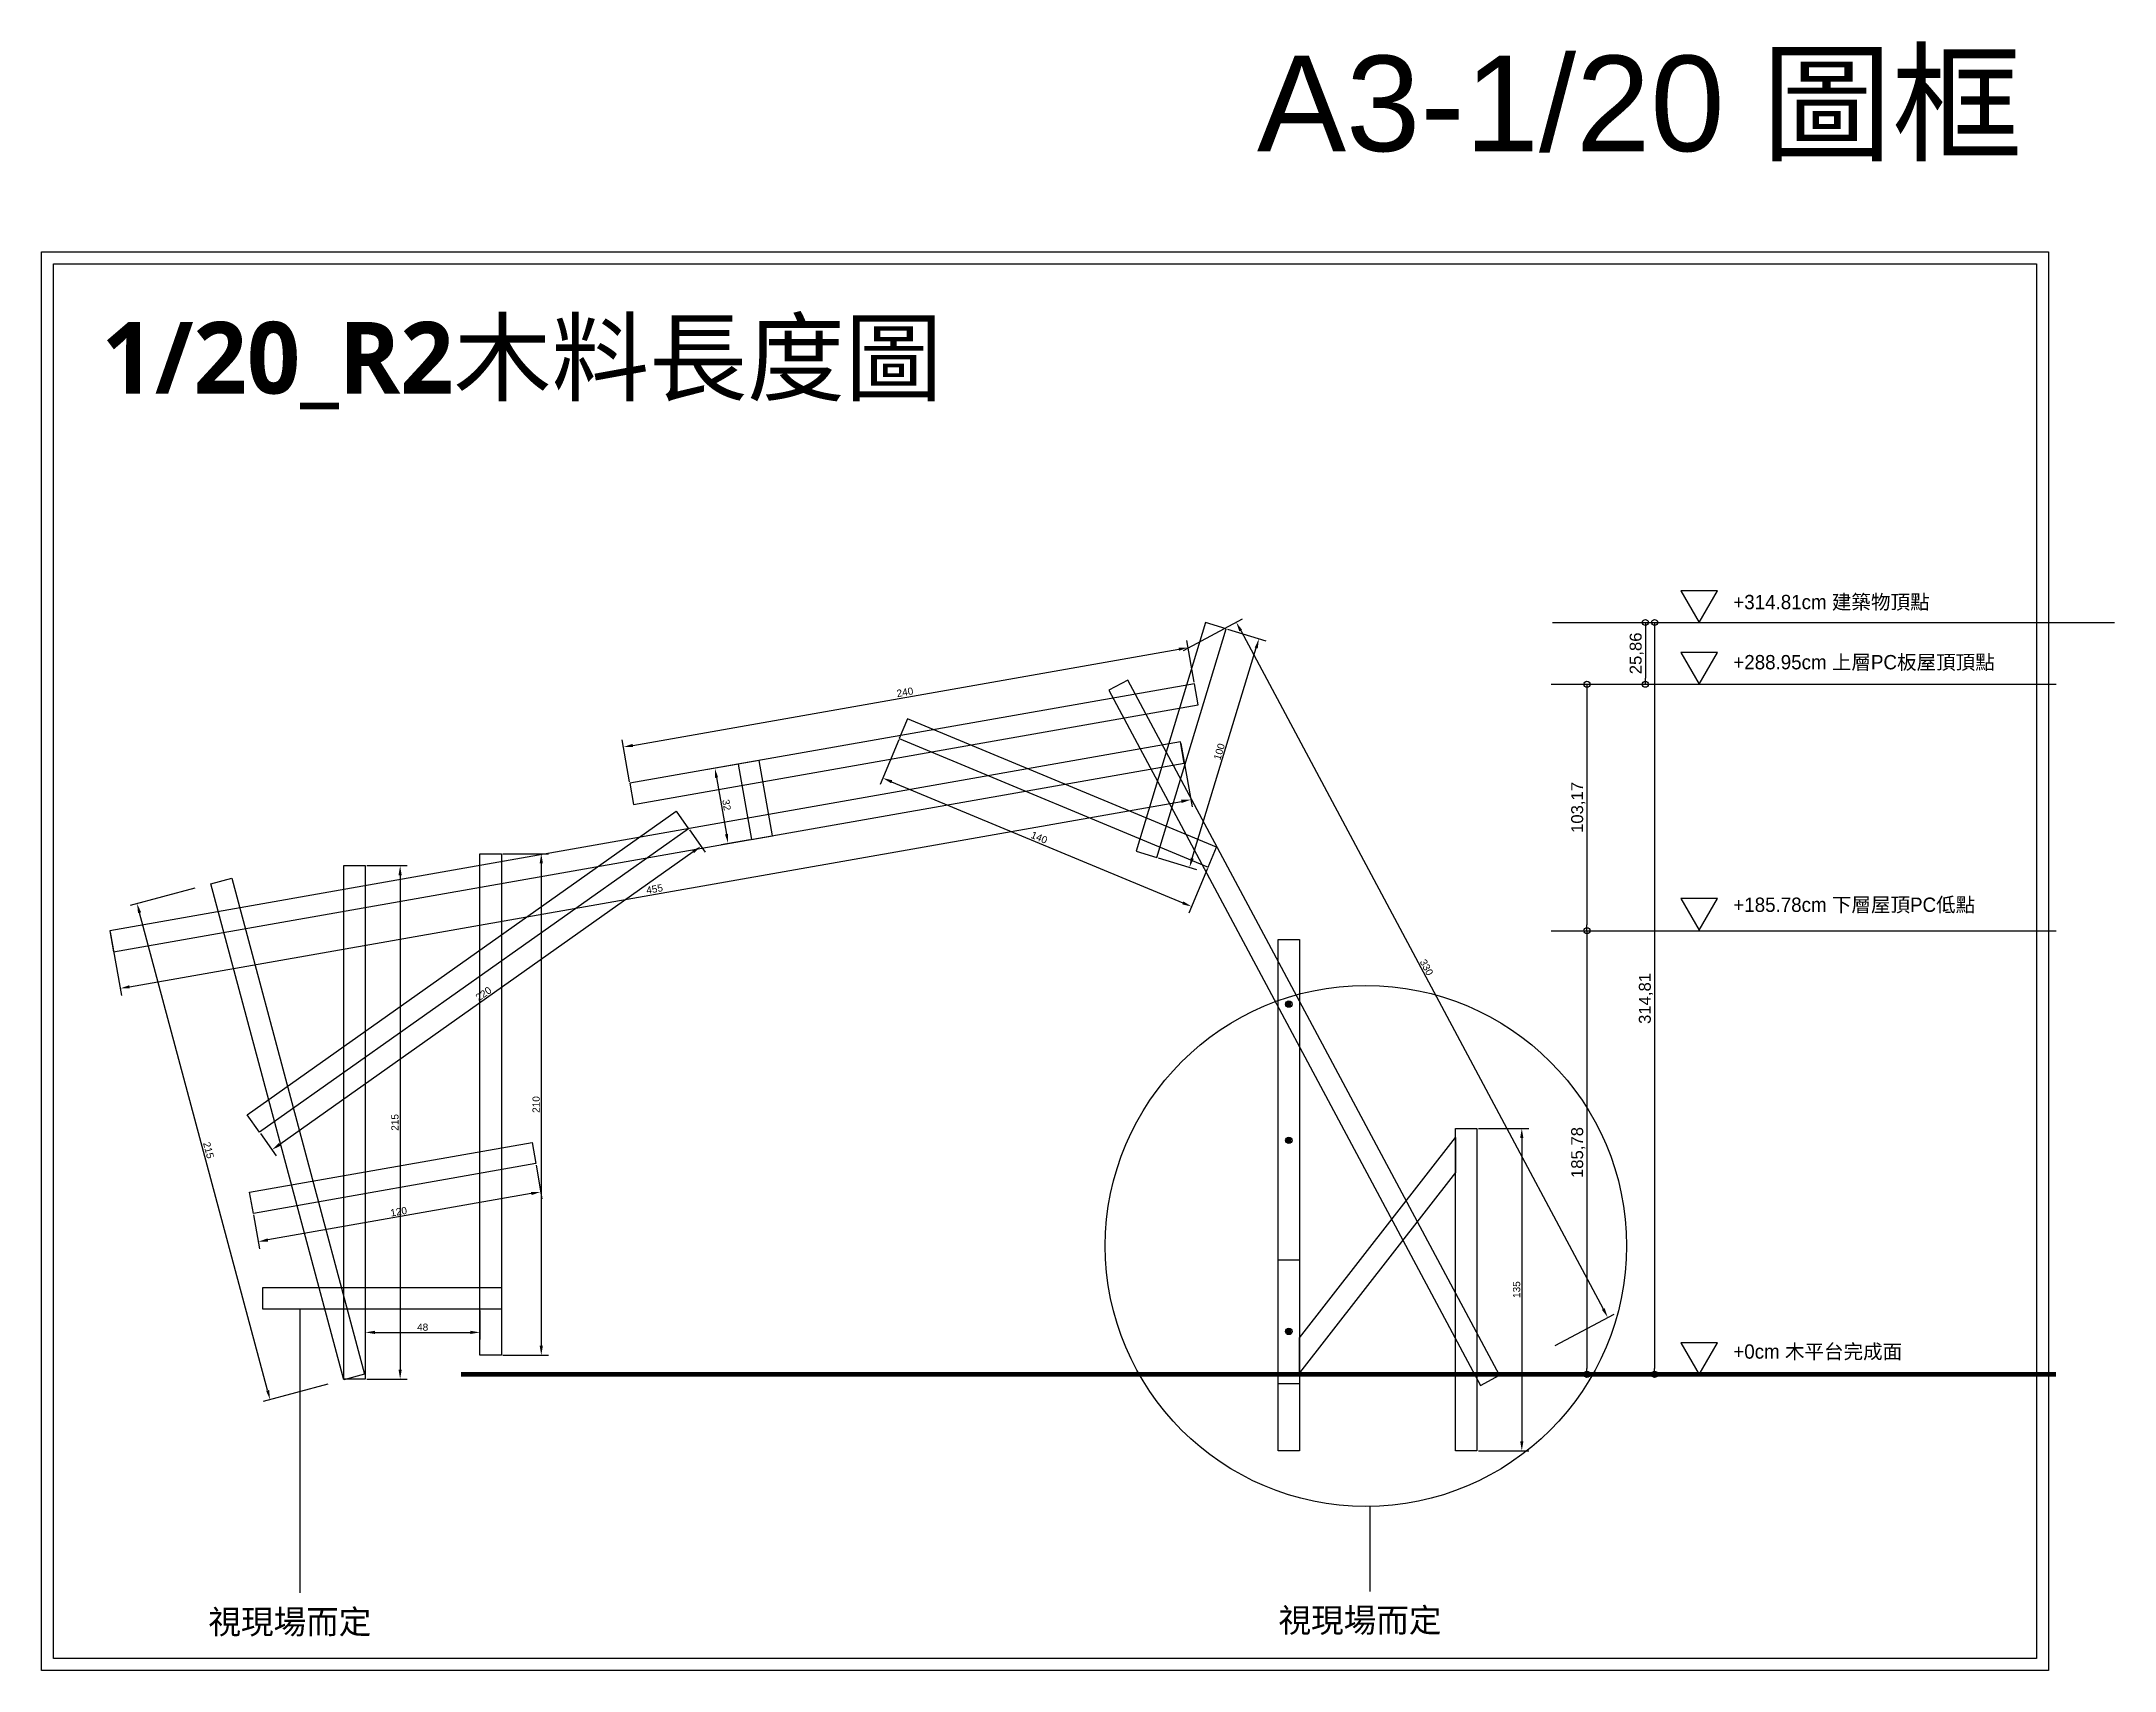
# Model space of a CAD drawing. Header units: millimetres. Extents: x -2666 to 6286, y -11880 to 4849.
# Drawn here: x -47 to 820, y -7678 to -6995 of the extents above; entities that cross this region are included whole.
import ezdxf

# ---------------------------------------------------------------- set-up
doc = ezdxf.new("R2010")
doc.units = ezdxf.units.MM
for name, color, linetype in [('0-rib-base', 10, 'Continuous'), ('0-rib1', 6, 'Continuous'), ('1-螺桿鑽洞', 7, 'Continuous'), ('dim', 244, 'Continuous'), ('木平台完成面', 3, 'Continuous')]:
    doc.layers.add(name, color=color, linetype=linetype)
for name, color, linetype, plot in [('1-墊圈', 4, 'Continuous', False), ('1-螺絲頭', 9, 'Continuous', False), ('default', 11, 'Continuous', False)]:
    doc.layers.add(name, color=color, linetype=linetype, plot=plot)
doc.styles.get("Standard").update_dxf_attribs({"font": 'arial.ttf'})
doc.dimstyles.new('ISO-25', dxfattribs={"dimtxt": 5, "dimasz": 2.5, "dimexe": 3, "dimexo": 0.625, "dimtad": 1, "dimtxsty": 'Standard', "dimblk": 'ORIGIN', "dimcen": 2.5, "dimadec": 0, "dimazin": 0, "dimtfac": 1, "dimtmove": 1, "dimatfit": 1, "dimldrblk": 'ORIGIN', "dimfxl": 0, "dimarcsym": 0})
doc.dimstyles.new('短柱', dxfattribs={"dimtxt": 3, "dimasz": 4, "dimexe": 3, "dimexo": 0.625, "dimtad": 1, "dimtxsty": 'Standard', "dimcen": 2.5, "dimadec": 0, "dimazin": 0, "dimtfac": 1, "dimtmove": 1, "dimatfit": 1, "dimldrblk": 'ORIGIN', "dimfxl": 0, "dimarcsym": 0})

msp = doc.modelspace()

# ---------------------------------------------------------------- texts
at = {"layer": 'default', "insert": (461.322, -7001.43), "char_height": 40, "attachment_point": 1}
msp.add_mtext_dynamic_manual_height_columns('A3-1/20 {\\fPMingLiU|b0|i0|c136|p18;圖框}', width=430.53379, gutter_width=12.5, heights=[0], dxfattribs=at)
at = {"layer": 'dim', "attachment_point": 1}
for s, width, heights, insert, char_height in [('{\\fMicrosoft JhengHei|b1|i0|c136|p34;1/20_R2木料長度圖}', 430.53379, [0], (-22.259, -7112.91), 30), ('{\\fPMingLiU|b0|i0|c136|p18;視現場而定}', 124.30794, [0], (22.448, -7652.16), 10), ('{\\fPMingLiU|b0|i0|c136|p18;視現場而定}', 131.92841, [29.066], (470.306, -7651.499), 10)]:
    msp.add_mtext_dynamic_manual_height_columns(s, width=width, gutter_width=12.5, heights=heights, dxfattribs=dict(at, insert=insert, char_height=char_height))
at = {"layer": '木平台完成面', "char_height": 6, "attachment_point": 1}
for s, insert in [('{\\fPMingLiU|b0|i0|c136|p18;+314.81cm 建築物頂點}', (660.662, -7227.196)), ('{\\fPMingLiU|b0|i0|c136|p18;+288.95cm 上層PC板屋頂頂點}', (660.662, -7252.38)), ('{\\fPMingLiU|b0|i0|c136|p18;+185.78cm 下層屋頂PC低點}', (660.662, -7353.933)), ('{\\fPMingLiU|b0|i0|c136|p18;+0cm 木平台完成面}', (660.662, -7540.99))]:
    msp.add_mtext_dynamic_manual_height_columns(s, width=202.4063, gutter_width=12.5, heights=[0], dxfattribs=dict(at, insert=insert))

# ---------------------------------------------------------------- blocks, each defined once
blk = doc.blocks.new('*D302')
at = {"layer": 'Defpoints', "color": 0}
for p in [(23.52, -7348.16), (-7.38, -7356.43), (79.16, -7555.83)]:
    blk.add_point(p, dxfattribs=at)
at = {"layer": 'dim', "color": 0, "lineweight": -2}
for p, q in [((16.77, -7349.96), (-10.27, -7357.21)), ((47.23, -7560.24), (-6.34, -7360.3)), ((72.42, -7557.64), (45.37, -7564.88))]:
    blk.add_line(p, q, dxfattribs=at)
at = {"layer": 'dim', "color": 0}
for points in [[(-5.7, -7360.13), (-6.99, -7360.47), (-7.38, -7356.43)], [(47.88, -7560.07), (46.59, -7560.42), (48.27, -7564.11)]]:
    blk.add_solid(points, dxfattribs=at)
at = {"layer": 'dim', "color": 0, "insert": (22.53, -7459.71), "char_height": 3, "attachment_point": 5, "rotation": 285}
blk.add_mtext('215', dxfattribs=at)
blk = doc.blocks.new('_Origin')
at = {"color": 0, "linetype": 'ByBlock', "lineweight": -2}
blk.add_line((0, 0), (-1, 0), dxfattribs=at)
blk.add_circle((0, 0), 0.5, dxfattribs=at)
blk = doc.blocks.new('*D303')
at = {"layer": 'Defpoints', "color": 0}
for p in [(88.13, -7340.57), (88.13, -7555.57), (102.71, -7555.57)]:
    blk.add_point(p, dxfattribs=at)
at = {"layer": 'dim', "color": 0, "lineweight": -2}
for p, q in [((88.75, -7340.57), (105.71, -7340.57)), ((102.71, -7344.57), (102.71, -7551.57)), ((88.75, -7555.57), (105.71, -7555.57))]:
    blk.add_line(p, q, dxfattribs=at)
at = {"layer": 'dim', "color": 0}
for points in [[(102.04, -7344.57), (103.37, -7344.57), (102.71, -7340.57)], [(102.04, -7551.57), (103.37, -7551.57), (102.71, -7555.57)]]:
    blk.add_solid(points, dxfattribs=at)
at = {"layer": 'dim', "color": 0, "insert": (100.55, -7448.07), "char_height": 3, "attachment_point": 5, "rotation": 90}
blk.add_mtext('215', dxfattribs=at)
blk = doc.blocks.new('*D304')
at = {"layer": 'Defpoints', "color": 0}
for p in [(145.13, -7335.57), (145.13, -7545.57), (161.78, -7545.57)]:
    blk.add_point(p, dxfattribs=at)
at = {"layer": 'dim', "color": 0, "lineweight": -2}
for p, q in [((145.75, -7335.57), (164.78, -7335.57)), ((161.78, -7339.57), (161.78, -7541.57)), ((145.75, -7545.57), (164.78, -7545.57))]:
    blk.add_line(p, q, dxfattribs=at)
at = {"layer": 'dim', "color": 0}
for points in [[(161.11, -7339.57), (162.44, -7339.57), (161.78, -7335.57)], [(161.11, -7541.57), (162.44, -7541.57), (161.78, -7545.57)]]:
    blk.add_solid(points, dxfattribs=at)
at = {"layer": 'dim', "color": 0, "insert": (159.62, -7440.57), "char_height": 3, "attachment_point": 5, "rotation": 90}
blk.add_mtext('210', dxfattribs=at)
blk = doc.blocks.new('*D305')
at = {"layer": 'Defpoints', "color": 0}
for p in [(429.34, -7288.78), (433.61, -7312.98), (-18.75, -7367.79)]:
    blk.add_point(p, dxfattribs=at)
at = {"layer": 'dim', "color": 0, "lineweight": -2}
for p, q in [((429.45, -7289.39), (434.13, -7315.93)), ((-10.54, -7391.29), (429.67, -7313.67)), ((-18.64, -7368.4), (-13.96, -7394.94))]:
    blk.add_line(p, q, dxfattribs=at)
at = {"layer": 'dim', "color": 0}
for points in [[(429.55, -7313.01), (429.78, -7314.33), (433.61, -7312.98)], [(-10.66, -7390.63), (-10.43, -7391.95), (-14.48, -7391.99)]]:
    blk.add_solid(points, dxfattribs=at)
at = {"layer": 'dim', "color": 0, "insert": (209.19, -7350.36), "char_height": 3, "attachment_point": 5, "rotation": 10}
blk.add_mtext('455', dxfattribs=at)
blk = doc.blocks.new('*D306')
at = {"layer": 'Defpoints', "color": 0}
for p in [(432.52, -7249.23), (435.19, -7264.39), (198.84, -7306.07)]:
    blk.add_point(p, dxfattribs=at)
at = {"layer": 'dim', "color": 0, "lineweight": -2}
for p, q in [((200.11, -7290.22), (428.58, -7249.93)), ((435.08, -7263.78), (432, -7246.28)), ((198.73, -7305.45), (195.65, -7287.96))]:
    blk.add_line(p, q, dxfattribs=at)
at = {"layer": 'dim', "color": 0}
for points in [[(428.47, -7249.27), (428.7, -7250.59), (432.52, -7249.23)], [(199.99, -7289.56), (200.22, -7290.87), (196.17, -7290.91)]]:
    blk.add_solid(points, dxfattribs=at)
at = {"layer": 'dim', "color": 0, "insert": (313.97, -7267.95), "char_height": 3, "attachment_point": 5, "rotation": 10}
blk.add_mtext('240', dxfattribs=at)
blk = doc.blocks.new('*D307')
at = {"layer": 'Defpoints', "color": 0}
for p in [(244.14, -7298.08), (239.99, -7331.3), (249.7, -7329.59)]:
    blk.add_point(p, dxfattribs=at)
at = {"layer": 'dim', "color": 0, "lineweight": -2}
for p, q in [((243.52, -7298.19), (231.48, -7300.31)), ((235.13, -7303.73), (239.3, -7327.37)), ((249.08, -7329.7), (237.04, -7331.83))]:
    blk.add_line(p, q, dxfattribs=at)
at = {"layer": 'dim', "color": 0}
for points in [[(235.78, -7303.61), (234.47, -7303.85), (234.43, -7299.79)], [(239.95, -7327.25), (238.64, -7327.48), (239.99, -7331.3)]]:
    blk.add_solid(points, dxfattribs=at)
at = {"layer": 'dim', "color": 0, "insert": (239.34, -7315.17), "char_height": 3, "attachment_point": 5, "rotation": 280}
blk.add_mtext('32', dxfattribs=at)
blk = doc.blocks.new('*D308')
at = {"layer": 'Defpoints', "color": 0}
for p in [(448.4, -7241.44), (462.14, -7245.62), (419.33, -7337.12)]:
    blk.add_point(p, dxfattribs=at)
at = {"layer": 'dim', "color": 0, "lineweight": -2}
for p, q in [((449, -7241.62), (465.01, -7246.49)), ((434.24, -7337.47), (460.98, -7249.44)), ((419.93, -7337.3), (435.94, -7342.17))]:
    blk.add_line(p, q, dxfattribs=at)
at = {"layer": 'dim', "color": 0}
for points in [[(460.34, -7249.25), (461.62, -7249.64), (462.14, -7245.62)], [(433.6, -7337.28), (434.87, -7337.66), (433.07, -7341.3)]]:
    blk.add_solid(points, dxfattribs=at)
at = {"layer": 'dim', "color": 0, "insert": (445.54, -7292.83), "char_height": 3, "attachment_point": 5, "rotation": 73.1}
blk.add_mtext('100', dxfattribs=at)
blk = doc.blocks.new('*D309')
at = {"layer": 'Defpoints', "color": 0}
for p in [(311.59, -7287.35), (440.84, -7341.16), (433.96, -7357.69)]:
    blk.add_point(p, dxfattribs=at)
at = {"layer": 'dim', "color": 0, "lineweight": -2}
for p, q in [((311.35, -7287.93), (303.56, -7306.66)), ((308.4, -7305.43), (430.27, -7356.16)), ((440.6, -7341.73), (432.81, -7360.46))]:
    blk.add_line(p, q, dxfattribs=at)
at = {"layer": 'dim', "color": 0}
for points in [[(308.66, -7304.81), (308.15, -7306.05), (304.71, -7303.89)], [(430.52, -7355.54), (430.01, -7356.77), (433.96, -7357.69)]]:
    blk.add_solid(points, dxfattribs=at)
at = {"layer": 'dim', "color": 0, "insert": (370.16, -7328.8), "char_height": 3, "attachment_point": 5, "rotation": 337.4}
blk.add_mtext('140', dxfattribs=at)
blk = doc.blocks.new('*D310')
at = {"layer": 'Defpoints', "color": 0}
for p in [(223.43, -7325.09), (43.88, -7452.21), (49.08, -7459.56)]:
    blk.add_point(p, dxfattribs=at)
at = {"layer": 'dim', "color": 0, "lineweight": -2}
for p, q in [((223.79, -7325.6), (230.36, -7334.88)), ((225.37, -7334.74), (52.35, -7457.25)), ((44.24, -7452.72), (50.81, -7462.01))]:
    blk.add_line(p, q, dxfattribs=at)
at = {"layer": 'dim', "color": 0}
for points in [[(224.98, -7334.2), (225.75, -7335.28), (228.63, -7332.43)], [(51.96, -7456.7), (52.73, -7457.79), (49.08, -7459.56)]]:
    blk.add_solid(points, dxfattribs=at)
at = {"layer": 'dim', "color": 0, "insert": (137.61, -7394.23), "char_height": 3, "attachment_point": 5, "rotation": 35.3}
blk.add_mtext('220', dxfattribs=at)
blk = doc.blocks.new('*D311')
at = {"layer": 'Defpoints', "color": 0}
for p in [(407.25, -7262.88), (608.12, -7529.7), (562.76, -7553.94)]:
    blk.add_point(p, dxfattribs=at)
at = {"layer": 'dim', "color": 0, "lineweight": -2}
for p, q in [((430.56, -7250.42), (455.25, -7237.23)), ((454.49, -7242.17), (606.24, -7526.17)), ((586.07, -7541.48), (610.77, -7528.29))]:
    blk.add_line(p, q, dxfattribs=at)
at = {"layer": 'dim', "color": 0}
for points in [[(455.08, -7241.86), (453.9, -7242.48), (452.61, -7238.64)], [(606.83, -7525.86), (605.65, -7526.49), (608.12, -7529.7)]]:
    blk.add_solid(points, dxfattribs=at)
at = {"layer": 'dim', "color": 0, "insert": (532.27, -7383.15), "char_height": 3, "attachment_point": 5, "rotation": 298.11635}
blk.add_mtext('330', dxfattribs=at)
blk = doc.blocks.new('螺栓組')
h = blk.add_hatch()
h.set_pattern_fill('JIS_WOOD', color=256, scale=0.1, style=0)
edge = h.paths.add_edge_path()
edge.add_arc((0, 0), 0.6, 0, 360)
at = {"layer": '1-墊圈'}
blk.add_circle((0, 0), 1.35, dxfattribs=at)
at = {"layer": '1-螺桿鑽洞'}
for points in [[(1.05, 0), (-1.05, 0)], [(0, -0.91), (0, 0.91)]]:
    blk.add_lwpolyline(points, dxfattribs=at)
blk.add_circle((0, 0), 0.6, dxfattribs=at)
at = {"layer": '1-螺絲頭'}
blk.add_lwpolyline([(-0.52, 0.91), (-1.05, 0), (-0.52, -0.91), (0.52, -0.91), (1.05, 0), (0.52, 0.91)], close=True, dxfattribs=at)
blk = doc.blocks.new('*D339')
at = {"layer": 'Defpoints', "color": 0}
for p in [(608.87, -7238.76), (584.4, -7264.62), (623.87, -7264.62)]:
    blk.add_point(p, dxfattribs=at)
at = {"layer": 'dim', "color": 0, "lineweight": -2}
for p, q in [((609.49, -7238.76), (626.87, -7238.76)), ((623.87, -7241.26), (623.87, -7262.12)), ((585.02, -7264.62), (626.87, -7264.62))]:
    blk.add_line(p, q, dxfattribs=at)
at = {"layer": 'dim', "color": 0, "lineweight": -2, "xscale": 2.5, "yscale": 2.5, "zscale": 2.5}
for p, rotation in [((623.87, -7238.76), 90), ((623.87, -7264.62), 270)]:
    blk.add_blockref('_Origin', p, dxfattribs=dict(at, rotation=rotation))
at = {"layer": 'dim', "color": 0, "insert": (620.24, -7251.69), "char_height": 5, "attachment_point": 5, "rotation": 90}
blk.add_mtext('25,86', dxfattribs=at)
blk = doc.blocks.new('*D340')
at = {"layer": 'Defpoints', "color": 0}
for p in [(584.4, -7264.62), (584.4, -7367.79), (599.4, -7367.79)]:
    blk.add_point(p, dxfattribs=at)
at = {"layer": 'dim', "color": 0, "lineweight": -2}
for p, q in [((585.02, -7264.62), (602.4, -7264.62)), ((599.4, -7267.12), (599.4, -7365.29)), ((585.02, -7367.79), (602.4, -7367.79))]:
    blk.add_line(p, q, dxfattribs=at)
at = {"layer": 'dim', "color": 0, "lineweight": -2, "xscale": 2.5, "yscale": 2.5, "zscale": 2.5}
for p, rotation in [((599.4, -7264.62), 90), ((599.4, -7367.79), 270)]:
    blk.add_blockref('_Origin', p, dxfattribs=dict(at, rotation=rotation))
at = {"layer": 'dim', "color": 0, "insert": (595.77, -7316.2), "char_height": 5, "attachment_point": 5, "rotation": 90}
blk.add_mtext('103,17', dxfattribs=at)
blk = doc.blocks.new('*D341')
at = {"layer": 'Defpoints', "color": 0}
for p in [(584.4, -7367.79), (584.4, -7553.57), (599.4, -7553.57)]:
    blk.add_point(p, dxfattribs=at)
at = {"layer": 'dim', "color": 0, "lineweight": -2}
for p, q in [((585.02, -7367.79), (602.4, -7367.79)), ((599.4, -7370.29), (599.4, -7551.07)), ((585.02, -7553.57), (602.4, -7553.57))]:
    blk.add_line(p, q, dxfattribs=at)
at = {"layer": 'dim', "color": 0, "lineweight": -2, "xscale": 2.5, "yscale": 2.5, "zscale": 2.5}
for p, rotation in [((599.4, -7367.79), 90), ((599.4, -7553.57), 270)]:
    blk.add_blockref('_Origin', p, dxfattribs=dict(at, rotation=rotation))
at = {"layer": 'dim', "color": 0, "insert": (595.77, -7460.68), "char_height": 5, "attachment_point": 5, "rotation": 90}
blk.add_mtext('185,78', dxfattribs=at)
blk = doc.blocks.new('*D338')
at = {"layer": 'Defpoints', "color": 0}
for p in [(584.4, -7238.76), (585.02, -7553.57), (627.72, -7553.57)]:
    blk.add_point(p, dxfattribs=at)
at = {"layer": 'dim', "color": 0, "lineweight": -2}
for p, q in [((585.02, -7238.76), (630.72, -7238.76)), ((627.72, -7241.26), (627.72, -7551.07)), ((585.65, -7553.57), (630.72, -7553.57))]:
    blk.add_line(p, q, dxfattribs=at)
at = {"layer": 'dim', "color": 0, "lineweight": -2, "xscale": 2.5, "yscale": 2.5, "zscale": 2.5}
for p, rotation in [((627.72, -7238.76), 90), ((627.72, -7553.57), 270)]:
    blk.add_blockref('_Origin', p, dxfattribs=dict(at, rotation=rotation))
at = {"layer": 'dim', "color": 0, "insert": (624.09, -7396.16), "char_height": 5, "attachment_point": 5, "rotation": 90}
blk.add_mtext('314,81', dxfattribs=at)
blk = doc.blocks.new('*D426')
at = {"layer": 'Defpoints', "color": 0}
for p in [(159.47, -7465.32), (41.29, -7486.16), (43.38, -7497.99)]:
    blk.add_point(p, dxfattribs=at)
at = {"layer": 'dim', "color": 0, "lineweight": -2}
for p, q in [((159.58, -7465.94), (162.07, -7480.11)), ((157.61, -7477.85), (47.32, -7497.3)), ((41.4, -7486.78), (43.9, -7500.95))]:
    blk.add_line(p, q, dxfattribs=at)
at = {"layer": 'dim', "color": 0}
for points in [[(157.5, -7477.19), (157.73, -7478.5), (161.55, -7477.15)], [(47.2, -7496.64), (47.43, -7497.95), (43.38, -7497.99)]]:
    blk.add_solid(points, dxfattribs=at)
at = {"layer": 'dim', "color": 0, "insert": (102.09, -7485.45), "char_height": 3, "attachment_point": 5, "rotation": 10}
blk.add_mtext('120', dxfattribs=at)
blk = doc.blocks.new('*D427')
at = {"layer": 'Defpoints', "color": 0}
for p in [(88.13, -7526.23), (136.13, -7526.23), (136.13, -7535.98)]:
    blk.add_point(p, dxfattribs=at)
at = {"layer": 'dim', "color": 0, "lineweight": -2}
for p, q in [((88.13, -7526.85), (88.13, -7538.98)), ((136.13, -7526.85), (136.13, -7538.98)), ((92.13, -7535.98), (132.13, -7535.98))]:
    blk.add_line(p, q, dxfattribs=at)
at = {"layer": 'dim', "color": 0}
for points in [[(92.13, -7535.31), (92.13, -7536.64), (88.13, -7535.98)], [(132.13, -7535.31), (132.13, -7536.64), (136.13, -7535.98)]]:
    blk.add_solid(points, dxfattribs=at)
at = {"layer": 'dim', "color": 0, "insert": (112.13, -7533.82), "char_height": 3, "attachment_point": 5}
blk.add_mtext('48', dxfattribs=at)
blk = doc.blocks.new('*D430')
at = {"layer": 'Defpoints', "color": 0}
for p in [(553.37, -7450.57), (553.37, -7585.57), (572.14, -7585.57)]:
    blk.add_point(p, dxfattribs=at)
at = {"layer": 'dim', "color": 0, "lineweight": -2}
for p, q in [((553.99, -7450.57), (575.14, -7450.57)), ((572.14, -7454.57), (572.14, -7581.57)), ((553.99, -7585.57), (575.14, -7585.57))]:
    blk.add_line(p, q, dxfattribs=at)
at = {"layer": 'dim', "color": 0}
for points in [[(571.47, -7454.57), (572.81, -7454.57), (572.14, -7450.57)], [(571.47, -7581.57), (572.81, -7581.57), (572.14, -7585.57)]]:
    blk.add_solid(points, dxfattribs=at)
at = {"layer": 'dim', "color": 0, "insert": (569.98, -7518.07), "char_height": 3, "attachment_point": 5, "rotation": 90}
blk.add_mtext('135', dxfattribs=at)

# ---------------------------------------------------------------- dimensions: what is measured, and where the dimension line sits
at = {"layer": 'dim'}
for p1, p2, distance, picture, middle in [((407.247, -7262.879), (562.764, -7553.936), 51.43, '*D311', (532.269, -7383.154)), ((419.328, -7337.121), (448.398, -7241.44), -14.366, '*D308', (445.545, -7292.83)), ((198.839, -7306.067), (435.193, -7264.392), 15.391, '*D306', (313.969, -7267.949)), ((311.595, -7287.354), (440.844, -7341.155), -17.915, '*D309', (370.164, -7328.803)), ((-18.749, -7367.789), (429.339, -7288.779), -24.57, '*D305', (209.188, -7350.363)), ((244.14, -7298.079), (249.697, -7329.593), -9.857, '*D307', (239.336, -7315.173)), ((223.432, -7325.086), (43.882, -7452.214), 8.997, '*D310', (137.61, -7394.233)), ((145.127, -7335.568), (145.127, -7545.568), 16.65, '*D304', (159.621, -7440.568)), ((79.163, -7555.83), (23.517, -7348.156), 31.984, '*D302', (22.529, -7459.713)), ((88.129, -7340.572), (88.129, -7555.572), 14.577, '*D303', (100.549, -7448.072)), ((553.366, -7450.568), (553.366, -7585.568), 18.774, '*D430', (569.983, -7518.068)), ((159.468, -7465.324), (41.291, -7486.161), 12.012, '*D426', (102.09, -7485.448)), ((88.129, -7526.229), (136.127, -7526.229), -9.749, '*D427', (112.128, -7533.821))]:
    dim = msp.add_aligned_dim(p1=p1, p2=p2, distance=distance, dimstyle='短柱', dxfattribs=at)
    dim.commit()
    dim.dimension.update_dxf_attribs({"geometry": picture, "text_midpoint": middle})
for base, p1, p2, picture, middle in [((623.865, -7264.619), (608.865, -7238.76), (584.4, -7264.619), '*D339', (620.235, -7251.69)), ((627.72, -7553.568), (584.4, -7238.76), (585.025, -7553.568), '*D338', (624.09, -7396.164)), ((599.4, -7367.789), (584.4, -7264.619), (584.4, -7367.789), '*D340', (595.77, -7316.204)), ((599.4, -7553.568), (584.4, -7367.789), (584.4, -7553.568), '*D341', (595.77, -7460.678))]:
    dim = msp.add_linear_dim(base=base, p1=p1, p2=p2, angle=90, dimstyle='ISO-25', dxfattribs=at)
    dim.commit()
    dim.dimension.update_dxf_attribs({"geometry": picture, "text_midpoint": middle})

# ---------------------------------------------------------------- linework, layer by layer
at = {"layer": '0-rib-base'}
for points in [[(470.127, -7557.568), (470.127, -7371.505), (479.127, -7371.505), (479.127, -7557.568)], [(470.127, -7585.568), (470.127, -7505.568), (479.127, -7505.568), (479.127, -7585.568)], [(45.244, -7526.229), (45.244, -7517.229), (145.127, -7517.229), (145.127, -7526.229)]]:
    msp.add_lwpolyline(points, close=True, dxfattribs=at)
at = {"layer": '0-rib1'}
for points in [[(410.717, -7334.505), (419.328, -7337.121), (448.398, -7241.44), (439.787, -7238.823)], [(554.826, -7558.178), (562.764, -7553.936), (407.247, -7262.879), (399.309, -7267.12)], [(253.004, -7296.517), (244.14, -7298.079), (249.697, -7329.593), (258.56, -7328.03)], [(38.681, -7444.869), (218.231, -7317.74), (223.432, -7325.086), (43.882, -7452.214)], [(136.127, -7545.568), (136.127, -7335.568), (145.127, -7335.568), (145.127, -7545.568)], [(79.163, -7555.83), (23.517, -7348.156), (32.211, -7345.827), (87.857, -7553.501)], [(79.129, -7555.572), (79.129, -7340.572), (88.129, -7340.572), (88.129, -7555.572)], [(544.366, -7585.568), (544.366, -7450.568), (553.366, -7450.568), (553.366, -7585.568)]]:
    msp.add_lwpolyline(points, close=True, dxfattribs=at)
for points in [[(436.756, -7273.255), (435.193, -7264.392), (198.839, -7306.067), (200.402, -7314.931), (436.756, -7273.255)], [(444.303, -7332.846), (315.053, -7279.045), (311.595, -7287.354), (440.844, -7341.155), (444.303, -7332.846)], [(430.902, -7297.642), (429.339, -7288.779), (-18.749, -7367.789), (-17.186, -7376.652), (430.902, -7297.642)], [(41.291, -7486.161), (39.728, -7477.298), (157.905, -7456.46), (159.468, -7465.324), (41.291, -7486.161)], [(544.366, -7454.442), (544.366, -7469.093), (479.127, -7552.896), (479.127, -7538.245), (544.366, -7454.442)]]:
    msp.add_lwpolyline(points, dxfattribs=at)
at = {"layer": 'default'}
for points in [[(-47.404, -7083.565), (792.596, -7083.565), (792.596, -7677.565), (-47.404, -7677.565)], [(-42.404, -7088.565), (787.596, -7088.565), (787.596, -7672.565), (-42.404, -7672.565)]]:
    msp.add_lwpolyline(points, close=True, dxfattribs=at)
at = {"layer": 'dim'}
for p, q in [((60.822, -7645.086), (60.822, -7526.229)), ((508.679, -7644.425), (508.679, -7608.823))]:
    msp.add_line(p, q, dxfattribs=at)
for points in [[(608.865, -7238.76), (820.21, -7238.76)], [(584.4, -7264.619), (795.745, -7264.619)], [(584.4, -7367.789), (795.745, -7367.789)]]:
    msp.add_lwpolyline(points, dxfattribs=at)
msp.add_circle((506.904, -7499.767), 109.071, dxfattribs=at)
at = {"layer": '木平台完成面'}
for points in [[(646.376, -7238.76), (654.017, -7225.526), (638.735, -7225.526)], [(646.376, -7264.619), (654.017, -7251.385), (638.735, -7251.385)], [(646.376, -7367.618), (654.017, -7354.384), (638.735, -7354.384)], [(646.376, -7553.568), (654.017, -7540.333), (638.735, -7540.333)]]:
    msp.add_lwpolyline(points, close=True, dxfattribs=at)
at = {"layer": '木平台完成面', "const_width": 2}
msp.add_lwpolyline([(795.745, -7553.568), (128.126, -7553.568)], dxfattribs=at)

# ---------------------------------------------------------------- block references
at = {"layer": '1-螺桿鑽洞', "rotation": 90}
for p in [(474.627, -7398.534), (474.627, -7455.568), (474.627, -7535.568)]:
    msp.add_blockref('螺栓組', p, dxfattribs=at)

msp.set_redraw_order([(e.dxf.handle, doc.entitydb.next_handle()) for e in msp.query("TEXT MTEXT ATTDEF DIMENSION ARC_DIMENSION")])  # texts and dimensions are drawn at this point

doc.saveas('drawing.dxf')
